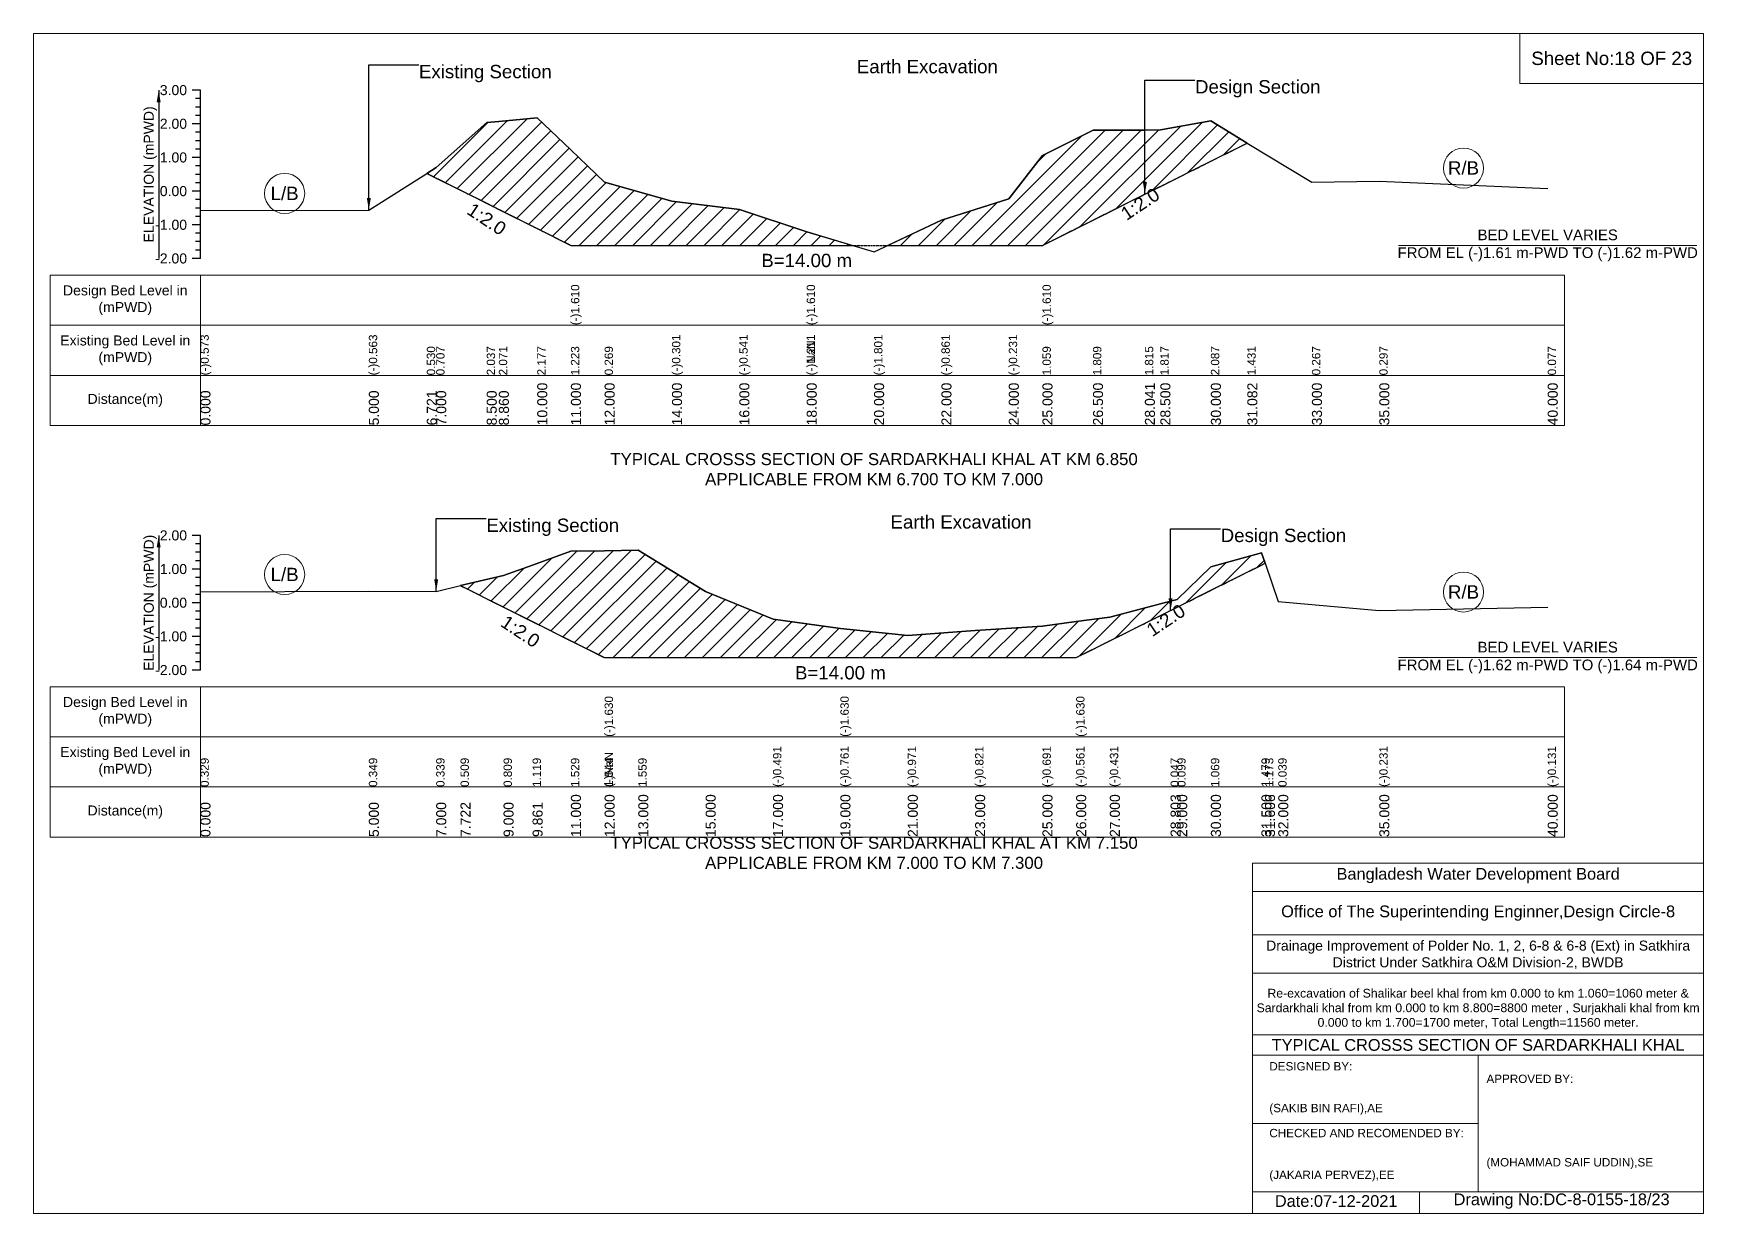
# Model space of a CAD drawing. Header units: inches. Extents: x 93000 to 506000, y -4242 to 0.
# Drawn here: x 270000 to 276000, y -4242 to 0 of the extents above; entities that cross this region are included whole.
import ezdxf

# ---------------------------------------------------------------- set-up
doc = ezdxf.new("R2010")
doc.units = ezdxf.units.IN
doc.header["$LTSCALE"] = 7
doc.header["$MEASUREMENT"] = 0
doc.linetypes.add('DASHED', pattern=[0.75, 0.5, -0.25])
for name, color, linetype, lineweight in [('Cross section Data Border', 7, 'Continuous', 9), ('Cross Section Labels', 7, 'Continuous', 9), ('Design_Bed_Level for Xsection', 7, 'DASHED', 25), ('Existing_Bed_Level for Xsection', 7, 'Continuous', 25), ('Long Section Labels', 7, 'Continuous', 9)]:
    doc.layers.add(name, color=color, linetype=linetype, lineweight=lineweight)
doc.styles.get("Standard").update_dxf_attribs({"font": 'arial.ttf'})
doc.dimstyles.get("Standard").update_dxf_attribs({"dimtxt": 0.18, "dimasz": 0.18, "dimexe": 0.18, "dimexo": 0.0625, "dimgap": 0.09, "dimtad": 0, "dimtih": 1, "dimtoh": 1, "dimdec": 4, "dimzin": 0, "dimdsep": 46, "dimtxsty": 'Standard', "dimcen": 0.09, "dimadec": 0, "dimazin": 0, "dimtfac": 1, "dimtdec": 4, "dimtofl": 0, "dimtmove": 0, "dimatfit": 3, "dimfxl": 1, "dimtolj": 1, "dimtzin": 0, "dimarcsym": 0})

msp = doc.modelspace()

# ---------------------------------------------------------------- texts
at = {"layer": 'Cross section Data Border', "attachment_point": 5}
for s, insert, char_height in [('Sheet No:18 OF 23', (275670, -90), 48), ('Bangladesh Water Development Board', (275190, -3027), 42), ('Office of The Superintending Enginner,Design Circle-8', (275190, -3162), 42)]:
    msp.add_mtext(s, dxfattribs=dict(at, insert=insert, char_height=char_height))
at = {"layer": 'Cross section Data Border'}
for s, insert, char_height, width, attachment_point in [('Design Bed Level in (mPWD)', (270330, -959.1), 36, 480, 5), ('Existing Bed Level in (mPWD)', (270330, -1139.1), 36, 480, 5), ('Distance(m)', (270330, -1319.1), 36, 480, 5), ('Design Bed Level in (mPWD)', (270330, -2438.5), 36, 480, 5), ('Existing Bed Level in (mPWD)', (270330, -2618.5), 36, 480, 5), ('Distance(m)', (270330, -2798.5), 36, 480, 5), ('Drainage Improvement of Polder No. 1, 2, 6-8 & 6-8 (Ext) in Satkhira District Under Satkhira O&M Division-2, BWDB', (275190, -3312), 36, 1680, 5), ('Re-excavation of Shalikar beel khal from km 0.000 to km 1.060=1060 meter & Sardarkhali khal from km 0.000 to km 8.800=8800 meter , Surjakhali khal from km 0.000 to km 1.700=1700 meter, Total Length=11560 meter.', (275190, -3507), 31.4683, 1620, 5), ('TYPICAL CROSSS SECTION OF SARDARKHALI KHAL', (275190, -3636), 42, 1680, 5), ('DESIGNED BY:^J^J^J(SAKIB BIN RAFI),AE', (274440, -3792), 30, 840, 4), ('APPROVED BY:^J^J^J^J^J^J(MOHAMMAD SAIF UDDIN),SE', (275220, -3912), 30, 840, 4), ('CHECKED AND RECOMENDED BY:^J^J^J(JAKARIA PERVEZ),EE', (274440, -4032), 30, 840, 4), ('Date:07-12-2021', (274680, -4197), 42, 840, 5), ('Drawing No:DC-8-0155-18/23', (275490, -4197), 42, 1320, 5)]:
    msp.add_mtext(s, dxfattribs=dict(at, insert=insert, char_height=char_height, width=width, attachment_point=attachment_point))
at = {"layer": 'Cross Section Labels'}
for s, insert, char_height, attachment_point in [('Existing Section', (271385, -113.3), 48, 1), ('Earth Excavation', (272958, -95.2), 48, 1), ('Design Section', (274172.9, -167.8), 48, 1), ('R/B', (275137.5, -484), 48, 5), ('L/B', (270902.5, -575.3), 48, 5), ('BED LEVEL VARIES ^JFROM EL (-)1.61 m-PWD TO (-)1.62 m-PWD', (275440, -761.9), 38.4, 5), ('B=14.00 m', (272778, -792.1), 48, 2), ('TYPICAL CROSSS SECTION OF SARDARKHALI KHAL AT KM 6.850^JAPPLICABLE FROM KM 6.700 TO KM 7.000', (273020, -1566.5), 43.2, 5), ('Earth Excavation', (273079, -1731.9), 48, 1), ('Existing Section', (271627, -1744), 48, 1), ('Design Section', (274265.2, -1780.3), 48, 1), ('L/B', (270902.5, -1945), 48, 5), ('R/B', (275137.5, -2007.9), 48, 5), ('BED LEVEL VARIES ^JFROM EL (-)1.62 m-PWD TO (-)1.64 m-PWD', (275440, -2243.7), 38.4, 5), ('B=14.00 m', (272899, -2274), 48, 2), ('TYPICAL CROSSS SECTION OF SARDARKHALI KHAL AT KM 7.150^JAPPLICABLE FROM KM 7.000 TO KM 7.300', (273020, -2945.5), 43.2, 5)]:
    msp.add_mtext(s, dxfattribs=dict(at, insert=insert, char_height=char_height, attachment_point=attachment_point))
at = {"layer": 'Cross Section Labels', "char_height": 48, "attachment_point": 2}
for insert, rotation in [((273962.7, -593), 33.69007), ((271641.9, -647.6), 326.30993), ((271763, -2129.5), 326.30993), ((274054.9, -2089.3), 33.69007)]:
    msp.add_mtext('1:2.0', dxfattribs=dict(at, insert=insert, rotation=rotation))
at = {"layer": 'Existing_Bed_Level for Xsection', "char_height": 36, "attachment_point": 6}
for s, insert in [('3.00', (270552, -204.1)), ('2.00', (270552, -325.1)), ('1.00', (270552, -446.1)), ('0.00', (270552, -567.1)), ('-1.00', (270552, -688.1)), ('-2.00', (270552, -809.1)), ('2.00', (270552, -1804.5)), ('1.00', (270552, -1925.5)), ('0.00', (270552, -2046.5)), ('-1.00', (270552, -2167.5)), ('-2.00', (270552, -2288.5))]:
    msp.add_mtext(s, dxfattribs=dict(at, insert=insert))
at = {"layer": 'Existing_Bed_Level for Xsection', "char_height": 36, "attachment_point": 5, "rotation": 90}
for insert in [(270420, -506.6), (270420, -2046.5)]:
    msp.add_mtext('ELEVATION (mPWD)', dxfattribs=dict(at, insert=insert))
at = {"layer": 'Long Section Labels', "attachment_point": 1, "rotation": 90}
for s, insert, char_height in [('(-)1.610', (271931, -1049.1), 30), ('(-)1.610', (272778, -1049.1), 30), ('(-)1.610', (273625, -1049.1), 30), ('(-)0.573', (270600, -1229.1), 30), ('(-)0.563', (271205, -1229.1), 30), ('0.530', (271413.2, -1229.1), 30), ('0.707', (271447, -1229.1), 30), ('2.037', (271628.5, -1229.1), 30), ('2.071', (271672.1, -1229.1), 30), ('2.177', (271810, -1229.1), 30), ('1.223', (271931, -1229.1), 30), ('1.223', (271931, -1229.1), 30), ('1.223', (271931, -1229.1), 30), ('0.269', (272052, -1229.1), 30), ('(-)0.301', (272294, -1229.1), 30), ('(-)0.541', (272536, -1229.1), 30), ('(-)1.211', (272778, -1229.1), 30), ('(-)1.211', (272778, -1229.1), 30), ('(-)NaN', (272778, -1229.1), 30), ('(-)1.801', (273020, -1229.1), 30), ('(-)0.861', (273262, -1229.1), 30), ('(-)0.231', (273504, -1229.1), 30), ('1.059', (273625, -1229.1), 30), ('1.059', (273625, -1229.1), 30), ('1.059', (273625, -1229.1), 30), ('1.809', (273806.5, -1229.1), 30), ('1.815', (273992.9, -1229.1), 30), ('1.817', (274048.5, -1229.1), 30), ('2.087', (274230, -1229.1), 30), ('1.431', (274360.9, -1229.1), 30), ('0.267', (274593, -1229.1), 30), ('0.297', (274835, -1229.1), 30), ('0.077', (275440, -1229.1), 30), ('10.000', (271810, -1409.1), 36), ('11.000', (271931, -1409.1), 36), ('11.000', (271931, -1409.1), 36), ('11.000', (271931, -1409.1), 36), ('12.000', (272052, -1409.1), 36), ('14.000', (272294, -1409.1), 36), ('16.000', (272536, -1409.1), 36), ('18.000', (272778, -1409.1), 36), ('18.000', (272778, -1409.1), 36), ('18.000', (272778, -1409.1), 36), ('20.000', (273020, -1409.1), 36), ('22.000', (273262, -1409.1), 36), ('24.000', (273504, -1409.1), 36), ('25.000', (273625, -1409.1), 36), ('25.000', (273625, -1409.1), 36), ('25.000', (273625, -1409.1), 36), ('26.500', (273806.5, -1409.1), 36), ('28.041', (273992.9, -1409.1), 36), ('28.500', (274048.5, -1409.1), 36), ('30.000', (274230, -1409.1), 36), ('31.082', (274360.9, -1409.1), 36), ('33.000', (274593, -1409.1), 36), ('35.000', (274835, -1409.1), 36), ('40.000', (275440, -1409.1), 36), ('0.000', (270600, -1409.1), 36), ('5.000', (271205, -1409.1), 36), ('6.721', (271413.2, -1409.1), 36), ('7.000', (271447, -1409.1), 36), ('8.500', (271628.5, -1409.1), 36), ('8.860', (271672.1, -1409.1), 36), ('(-)1.630', (272052, -2528.5), 30), ('(-)1.630', (272899, -2528.5), 30), ('(-)1.630', (273746, -2528.5), 30), ('(-)0.491', (272657, -2708.5), 30), ('(-)0.761', (272899, -2708.5), 30), ('(-)0.761', (272899, -2708.5), 30), ('(-)0.971', (273141, -2708.5), 30), ('(-)0.821', (273383, -2708.5), 30), ('(-)0.691', (273625, -2708.5), 30), ('(-)0.561', (273746, -2708.5), 30), ('(-)0.561', (273746, -2708.5), 30), ('(-)0.431', (273867, -2708.5), 30), ('(-)0.231', (274835, -2708.5), 30), ('(-)0.131', (275440, -2708.5), 30), ('0.329', (270600, -2708.5), 30), ('0.349', (271205, -2708.5), 30), ('0.339', (271447, -2708.5), 30), ('0.339', (271447, -2708.5), 30), ('0.509', (271534.4, -2708.5), 30), ('0.809', (271689, -2708.5), 30), ('1.119', (271793.2, -2708.5), 30), ('1.529', (271931, -2708.5), 30), ('(-)NaN', (272052, -2708.5), 30), ('(-)NaN', (272052, -2708.5), 30), ('(-)NaN', (272052, -2708.5), 30), ('1.544', (272052, -2708.5), 30), ('1.544', (272052, -2708.5), 30), ('1.559', (272173, -2708.5), 30), ('0.047', (274085.2, -2708.5), 30), ('0.099', (274109, -2708.5), 30), ('1.069', (274230, -2708.5), 30), ('1.479', (274411.5, -2708.5), 30), ('1.173', (274424.4, -2708.5), 30), ('0.039', (274472, -2708.5), 30), ('11.000', (271931, -2888.5), 36), ('12.000', (272052, -2888.5), 36), ('12.000', (272052, -2888.5), 36), ('12.000', (272052, -2888.5), 36), ('13.000', (272173, -2888.5), 36), ('15.000', (272415, -2888.5), 36), ('17.000', (272657, -2888.5), 36), ('19.000', (272899, -2888.5), 36), ('19.000', (272899, -2888.5), 36), ('19.000', (272899, -2888.5), 36), ('21.000', (273141, -2888.5), 36), ('23.000', (273383, -2888.5), 36), ('25.000', (273625, -2888.5), 36), ('26.000', (273746, -2888.5), 36), ('26.000', (273746, -2888.5), 36), ('26.000', (273746, -2888.5), 36), ('27.000', (273867, -2888.5), 36), ('28.803', (274085.2, -2888.5), 36), ('29.000', (274109, -2888.5), 36), ('30.000', (274230, -2888.5), 36), ('31.500', (274411.5, -2888.5), 36), ('31.606', (274424.4, -2888.5), 36), ('32.000', (274472, -2888.5), 36), ('35.000', (274835, -2888.5), 36), ('40.000', (275440, -2888.5), 36), ('0.000', (270600, -2888.5), 36), ('5.000', (271205, -2888.5), 36), ('7.000', (271447, -2888.5), 36), ('7.722', (271534.4, -2888.5), 36), ('9.000', (271689, -2888.5), 36), ('9.861', (271793.2, -2888.5), 36)]:
    msp.add_mtext(s, dxfattribs=dict(at, insert=insert, char_height=char_height))

# ---------------------------------------------------------------- hatches: boundary and pattern name
at = {"layer": 'Existing_Bed_Level for Xsection'}
h = msp.add_hatch(dxfattribs=at)
h.set_pattern_fill('ANSI31', color=256, scale=363, style=0)
h.paths.add_polyline_path([(271413.2, -503), (271447, -519.9), (271628.5, -610.6), (271672.1, -632.4), (271810, -701.4), (271931, -761.9), (272052, -761.9), (272294, -761.9), (272536, -761.9), (272778, -761.9), (272941.7, -761.9), (272778, -713.6), (272536, -632.5), (272294, -603.5), (272052, -534.5), (271931, -419.1), (271810, -303.7), (271672.1, -316.5), (271628.5, -320.6), (271447, -481.5)])
h = msp.add_hatch(dxfattribs=at)
h.set_pattern_fill('ANSI31', color=256, scale=363, style=0)
h.paths.add_polyline_path([(273069.2, -761.9), (273262, -761.9), (273504, -761.9), (273625, -761.9), (273806.5, -671.1), (273992.9, -577.9), (274048.5, -550.1), (274230, -459.4), (274360.9, -394), (274230, -314.6), (274048.5, -347.2), (273992.9, -347.4), (273806.5, -348.2), (273625, -438.9), (273504, -595), (273262, -671.3)])
h = msp.add_hatch(dxfattribs=at)
h.set_pattern_fill('ANSI31', color=256, scale=363, style=0)
h.paths.add_polyline_path([(271534.4, -1984.9), (271689, -2062.2), (271793.2, -2114.3), (271931, -2183.2), (272052, -2243.7), (272173, -2243.7), (272415, -2243.7), (272657, -2243.7), (272899, -2243.7), (273141, -2243.7), (273383, -2243.7), (273625, -2243.7), (273746, -2243.7), (273867, -2183.2), (274085.2, -2074.2), (274109, -2062.2), (274230, -2001.7), (274411.5, -1911), (274424.4, -1904.6), (274411.5, -1867.5), (274230, -1917.2), (274109, -2034.5), (274085.2, -2040.8), (273867, -2098.7), (273746, -2114.4), (273625, -2130.1), (273383, -2145.8), (273141, -2164), (272899, -2138.6), (272657, -2105.9), (272415, -2005.5), (272173, -1857.9), (272052, -1859.7), (271931, -1861.5), (271793.2, -1911.1), (271689, -1948.6)])

# ---------------------------------------------------------------- linework, layer by layer
at = {"layer": 'Cross section Data Border'}
for points in [[(270000, 0), (276000, 0), (276000, -4242), (270000, -4242)], [(275340, 0), (276000, 0), (276000, -180), (275340, -180)], [(270060, -869.1), (275500, -869.1), (275500, -1409.1), (270060, -1409.1)], [(270060, -2348.5), (275500, -2348.5), (275500, -2888.5), (270060, -2888.5)]]:
    msp.add_lwpolyline(points, close=True, dxfattribs=at)
for points in [[(270600, -869.1), (270600, -1409.1)], [(270060, -1049.1), (275500, -1049.1)], [(270060, -1229.1), (275500, -1229.1)], [(270600, -2348.5), (270600, -2888.5)], [(270060, -2528.5), (275500, -2528.5)], [(270060, -2708.5), (275500, -2708.5)], [(274380, -4242), (274380, -2982), (276000, -2982)], [(274380, -3084), (276000, -3084)], [(274380, -3240), (276000, -3240)], [(274380, -3378), (276000, -3378)], [(274380, -3600), (276000, -3600)], [(274380, -3672), (276000, -3672)], [(275190, -3672), (275190, -4164)], [(274380, -3918), (275190, -3918)], [(274380, -4164), (276000, -4164)], [(274980, -4164), (274980, -4242)]]:
    msp.add_lwpolyline(points, dxfattribs=at)
at = {"layer": 'Cross Section Labels'}
for points in [[(274904.2, -761.9), (275975.8, -761.9)], [(274904.2, -2243.7), (275975.8, -2243.7)]]:
    msp.add_lwpolyline(points, dxfattribs=at)
for centre in [(275137.5, -484), (270902.5, -575.3), (270902.5, -1945), (275137.5, -2007.9)]:
    msp.add_circle(centre, 72, dxfattribs=at)
at = {"layer": 'Design_Bed_Level for Xsection'}
for points in [[(271413.2, -503), (271672.1, -632.4), (271931, -761.9), (272778, -761.9), (273625, -761.9), (273992.9, -577.9), (274360.9, -394)], [(271534.4, -1984.9), (271793.2, -2114.3), (272052, -2243.7), (272899, -2243.7), (273746, -2243.7), (274085.2, -2074.2), (274424.4, -1904.6)]]:
    msp.add_lwpolyline(points, dxfattribs=at)
at = {"layer": 'Existing_Bed_Level for Xsection'}
for points in [[(270600, -204.1), (270570, -204.1)], [(270600, -234.3), (270582, -234.3)], [(270600, -809.1), (270600, -688.1), (270600, -567.1), (270600, -446.1), (270600, -325.1), (270600, -204.1)], [(270600, -264.6), (270582, -264.6)], [(270600, -294.8), (270582, -294.8)], [(270600, -325.1), (270570, -325.1)], [(270600, -355.3), (270582, -355.3)], [(270600, -636.4), (271205, -635.2), (271413.2, -503), (271447, -481.5), (271628.5, -320.6), (271672.1, -316.5), (271810, -303.7), (271931, -419.1), (271931, -419.1), (272052, -534.5), (272294, -603.5), (272536, -632.5), (272778, -713.6), (272778, -713.6), (273020, -785), (273262, -671.3), (273504, -595), (273625, -438.9), (273625, -438.9), (273806.5, -348.2), (273992.9, -347.4), (274048.5, -347.2), (274230, -314.6), (274360.9, -394), (274593, -534.8), (274835, -531.1), (275440, -557.8)], [(270600, -385.6), (270582, -385.6)], [(270600, -415.8), (270582, -415.8)], [(270600, -446.1), (270570, -446.1)], [(270600, -476.3), (270582, -476.3)], [(270600, -506.6), (270582, -506.6)], [(270600, -536.8), (270582, -536.8)], [(270600, -567.1), (270570, -567.1)], [(270600, -597.3), (270582, -597.3)], [(270600, -627.6), (270582, -627.6)], [(270600, -657.8), (270582, -657.8)], [(270600, -688.1), (270570, -688.1)], [(270600, -718.3), (270582, -718.3)], [(270600, -748.6), (270582, -748.6)], [(270600, -778.8), (270582, -778.8)], [(270600, -809.1), (270570, -809.1)], [(270600, -1804.5), (270570, -1804.5)], [(270600, -1834.8), (270582, -1834.8)], [(270600, -2288.5), (270600, -2167.5), (270600, -2046.5), (270600, -1925.5), (270600, -1804.5)], [(270600, -2006.7), (271205, -2004.3), (271447, -2005.5), (271534.4, -1984.9), (271689, -1948.6), (271793.2, -1911.1), (271931, -1861.5), (272052, -1859.7), (272052, -1859.7), (272173, -1857.9), (272415, -2005.5), (272657, -2105.9), (272899, -2138.6), (272899, -2138.6), (273141, -2164), (273383, -2145.8), (273625, -2130.1), (273746, -2114.4), (273746, -2114.4), (273867, -2098.7), (274085.2, -2040.8), (274109, -2034.5), (274230, -1917.2), (274411.5, -1867.5), (274424.4, -1904.6), (274472, -2041.8), (274835, -2074.5), (275440, -2062.4)], [(270600, -1865), (270582, -1865)], [(270600, -1895.3), (270582, -1895.3)], [(270600, -1925.5), (270570, -1925.5)], [(270600, -1955.8), (270582, -1955.8)], [(270600, -1986), (270582, -1986)], [(270600, -2016.3), (270582, -2016.3)], [(270600, -2046.5), (270570, -2046.5)], [(270600, -2076.8), (270582, -2076.8)], [(270600, -2107), (270582, -2107)], [(270600, -2137.3), (270582, -2137.3)], [(270600, -2167.5), (270570, -2167.5)], [(270600, -2197.8), (270582, -2197.8)], [(270600, -2228), (270582, -2228)], [(270600, -2258.3), (270582, -2258.3)], [(270600, -2288.5), (270570, -2288.5)]]:
    msp.add_lwpolyline(points, dxfattribs=at)
for points in [[(271413.2, -503), (271447, -519.9), (271628.5, -610.6), (271672.1, -632.4), (271810, -701.4), (271931, -761.9), (271931, -761.9), (272052, -761.9), (272294, -761.9), (272536, -761.9), (272778, -761.9), (272778, -761.9), (272941.7, -761.9), (272778, -713.6), (272778, -713.6), (272536, -632.5), (272294, -603.5), (272052, -534.5), (271931, -419.1), (271931, -419.1), (271810, -303.7), (271672.1, -316.5), (271628.5, -320.6), (271447, -481.5)], [(273069.2, -761.9), (273262, -761.9), (273504, -761.9), (273625, -761.9), (273625, -761.9), (273806.5, -671.1), (273992.9, -577.9), (274048.5, -550.1), (274230, -459.4), (274360.9, -394), (274230, -314.6), (274048.5, -347.2), (273992.9, -347.4), (273806.5, -348.2), (273625, -438.9), (273625, -438.9), (273504, -595), (273262, -671.3)], [(271534.4, -1984.9), (271534.4, -1984.9), (271689, -2062.2), (271793.2, -2114.3), (271931, -2183.2), (272052, -2243.7), (272052, -2243.7), (272173, -2243.7), (272415, -2243.7), (272657, -2243.7), (272899, -2243.7), (272899, -2243.7), (273141, -2243.7), (273383, -2243.7), (273625, -2243.7), (273746, -2243.7), (273746, -2243.7), (273867, -2183.2), (274085.2, -2074.2), (274109, -2062.2), (274230, -2001.7), (274411.5, -1911), (274424.4, -1904.6), (274424.4, -1904.6), (274424.4, -1904.6), (274411.5, -1867.5), (274230, -1917.2), (274109, -2034.5), (274085.2, -2040.8), (273867, -2098.7), (273746, -2114.4), (273746, -2114.4), (273625, -2130.1), (273383, -2145.8), (273141, -2164), (272899, -2138.6), (272899, -2138.6), (272657, -2105.9), (272415, -2005.5), (272173, -1857.9), (272052, -1859.7), (272052, -1859.7), (271931, -1861.5), (271793.2, -1911.1), (271689, -1948.6), (271534.4, -1984.9)]]:
    msp.add_lwpolyline(points, close=True, dxfattribs=at)

msp.set_redraw_order([(e.dxf.handle, doc.entitydb.next_handle()) for e in msp.query("TEXT MTEXT ATTDEF DIMENSION ARC_DIMENSION")])  # texts and dimensions are drawn at this point

# ---------------------------------------------------------------- leaders
at = {"layer": 'Cross Section Labels', "annotation_type": 0, "has_hookline": 1, "hookline_direction": 0}
for points, text_width in [([(271205, -635.2), (271205, -113.3), (271384.9, -113.3)], 467.2), ([(273992.9, -577.9), (273992.9, -167.8), (274172.8, -167.8)], 441.2), ([(271447, -2005.5), (271447, -1744), (271626.9, -1744)], 467.2), ([(274085.2, -2074.2), (274085.2, -1780.3), (274265.1, -1780.3)], 441.2)]:
    msp.add_leader(points, dimstyle='Standard', override={"dimasz": 43.2}, dxfattribs=dict(at, text_width=text_width))
at = {"layer": 'Existing_Bed_Level for Xsection'}
for points in [[(270450, -204.1), (270450, -809.1)], [(270450, -1804.5), (270450, -2288.5)]]:
    msp.add_leader(points, dimstyle='Standard', override={"dimasz": 43.2}, dxfattribs=at)

doc.saveas('drawing.dxf')
